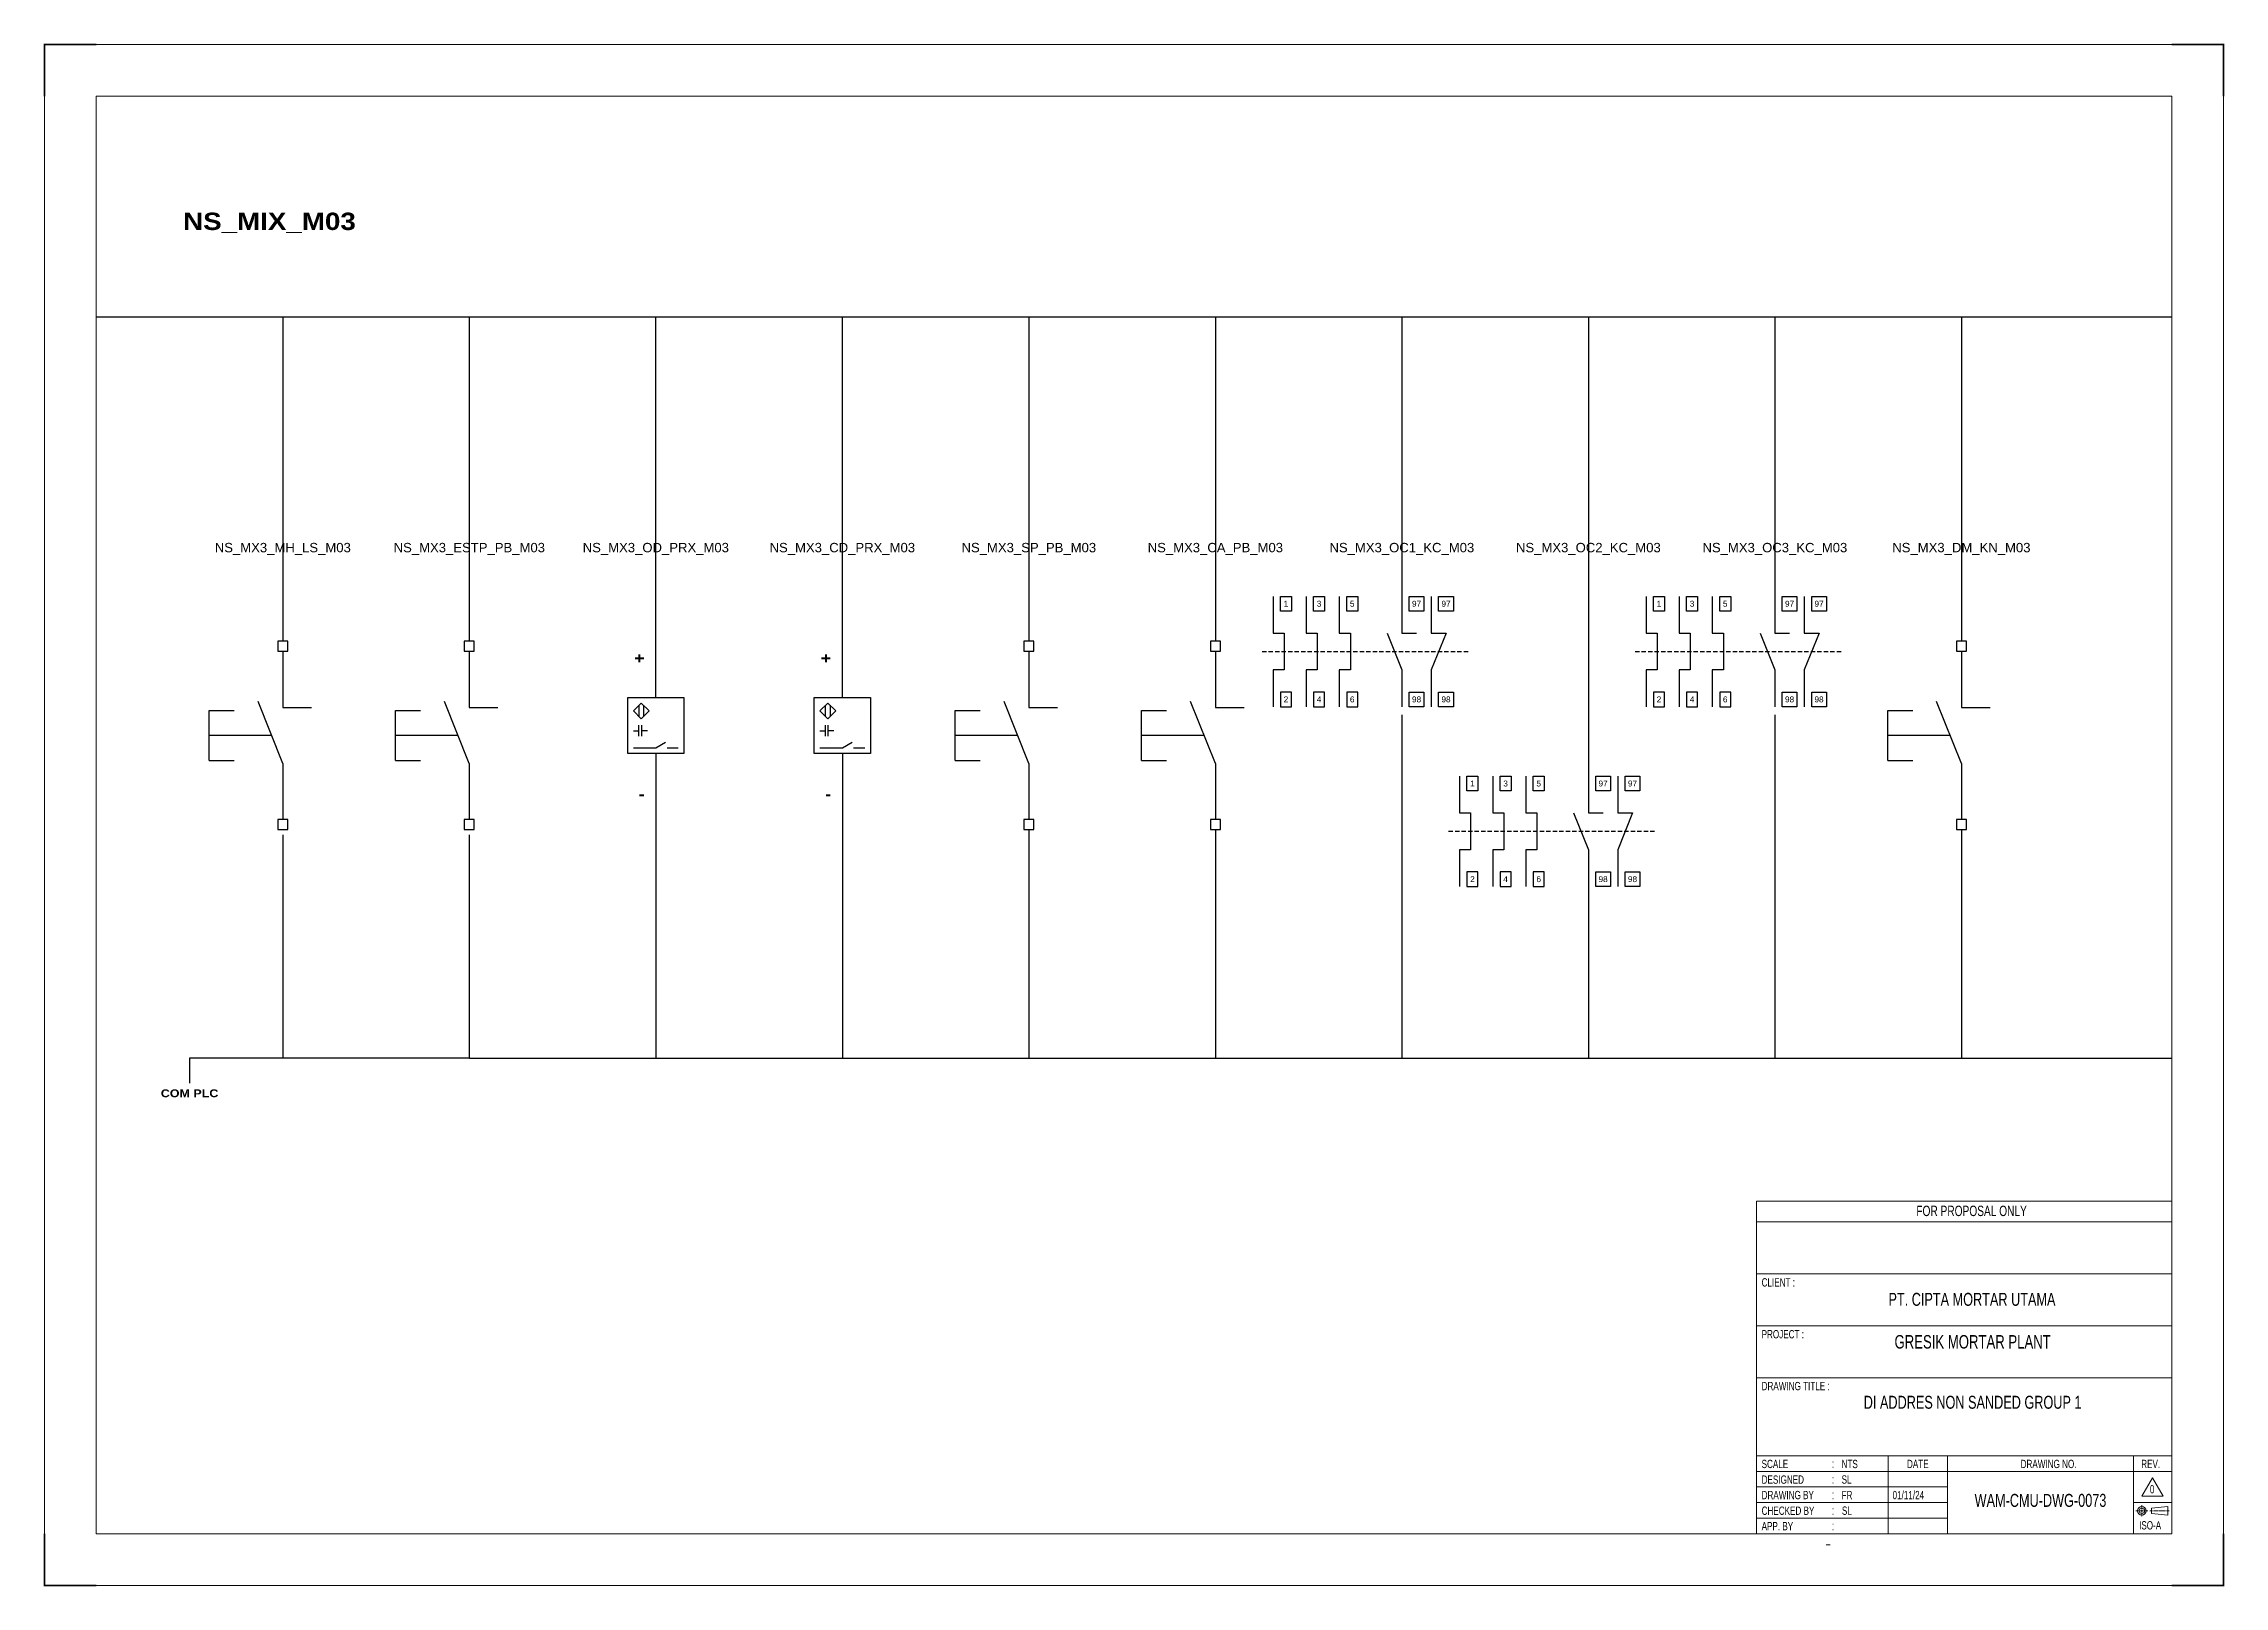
# Model space of a CAD drawing. Header units: centimetres. Extents: x 17259 to 54652, y 10858 to 53453.
# Drawn here: x 32814 to 39097, y 34615 to 39059 of the extents above; entities that cross this region are included whole.
import ezdxf
from ezdxf.enums import TextEntityAlignment as Align

# ---------------------------------------------------------------- set-up
doc = ezdxf.new("R2010")
doc.units = ezdxf.units.CM
doc.header["$MEASUREMENT"] = 0
doc.linetypes.add('CENTER', pattern=[2, 1.25, -0.25, 0.25, -0.25])
doc.linetypes.add('HIDDEN', pattern=[0.375, 0.25, -0.125])
for name, color, linetype in [('1', 7, 'Continuous'), ('Etiket-Line-L', 7, 'Continuous'), ('EtIket-Line-S', 2, 'Continuous'), ('Etiket-Text-List0', 2, 'Continuous'), ('Etiket-Text-List1', 3, 'Continuous'), ('Etiket-Text-List2', 1, 'Continuous')]:
    doc.layers.add(name, color=color, linetype=linetype)
for name, color, linetype, lineweight in [('Center_line', 2, 'CENTER', 5), ('Etiket', 7, 'Continuous', 5), ('Object', 4, 'Continuous', 25)]:
    doc.layers.add(name, color=color, linetype=linetype, lineweight=lineweight)
doc.styles.add('Bold', font='ariblk.ttf', dxfattribs={"height": 25.4})
doc.styles.add('DIM', font='romans', dxfattribs={"height": 6.096})
doc.styles.get("Standard").update_dxf_attribs({"font": 'arial.ttf'})

msp = doc.modelspace()

# ---------------------------------------------------------------- texts
at = {"ltscale": 500, "style": 'Bold'}
msp.add_text('NS_MIX_M03', height=50, dxfattribs=at).set_placement((33216, 38522.5))
at = {"ltscale": 50}
for s, p in [('NS_MX3_MH_LS_M03', (33503.3, 37607.7)), ('NS_MX3_ESTP_PB_M03', (34040.6, 37607.7)), ('NS_MX3_OD_PRX_M03', (34577.9, 37607.7)), ('NS_MX3_CD_PRX_M03', (35115.2, 37607.7)), ('NS_MX3_SP_PB_M03', (35652.5, 37607.7)), ('NS_MX3_CA_PB_M03', (36189.8, 37607.7)), ('NS_MX3_OC1_KC_M03', (36727.1, 37607.7)), ('NS_MX3_OC2_KC_M03', (37264.4, 37607.7)), ('NS_MX3_OC3_KC_M03', (37801.7, 37607.7)), ('NS_MX3_DM_KN_M03', (38339, 37607.7))]:
    msp.add_text(s, height=27, dxfattribs=at).set_placement(p, align=Align.MIDDLE_CENTER)
at = {"ltscale": 500}
for s, height, p in [('1', 17, (36393.2, 37445.9)), ('3', 17, (36488.6, 37445.9)), ('5', 17, (36584, 37445.9)), ('97', 16.96, (36769.5, 37445.9)), ('97', 16.96, (36854.3, 37445.9)), ('1', 17, (37467.8, 37445.9)), ('3', 17, (37563.2, 37445.9)), ('5', 17, (37658.6, 37445.9)), ('97', 16.96, (37844.1, 37445.9)), ('97', 16.96, (37928.9, 37445.9)), ('2', 17, (36393.2, 37170.4)), ('4', 17, (36488.6, 37170.4)), ('6', 17, (36584, 37170.4)), ('98', 16.96, (36769.5, 37170.4)), ('98', 16.96, (36854.3, 37170.4)), ('2', 17, (37467.8, 37170.4)), ('4', 17, (37563.2, 37170.4)), ('6', 17, (37658.6, 37170.4)), ('98', 16.96, (37844.1, 37170.4)), ('98', 16.96, (37928.9, 37170.4)), ('1', 17, (36930.5, 36928.1)), ('3', 17, (37025.9, 36928.1)), ('5', 17, (37121.3, 36928.1)), ('97', 16.96, (37306.8, 36928.1)), ('97', 16.96, (37391.6, 36928.1)), ('2', 17, (36930.5, 36652.6)), ('4', 17, (37025.9, 36652.6)), ('6', 17, (37121.3, 36652.6)), ('98', 16.96, (37306.8, 36652.6)), ('98', 16.96, (37391.6, 36652.6))]:
    msp.add_text(s, height=height, dxfattribs=at).set_placement(p, align=Align.MIDDLE_CENTER)
at = {"ltscale": 500, "style": 'Bold'}
for p in [(34545.6, 37305.4), (35082.9, 37305.4)]:
    msp.add_text('+', height=32.3, dxfattribs=at).set_placement(p, align=Align.TOP_RIGHT)
for p in [(34545.6, 36872.5), (35082.9, 36872.5)]:
    msp.add_text('-', height=32.3, dxfattribs=at).set_placement(p, align=Align.BOTTOM_RIGHT)
at = {"ltscale": 50, "style": 'Bold'}
msp.add_text('COM PLC', height=22.5, dxfattribs=at).set_placement((33234.7, 36047), align=Align.TOP_CENTER)

# ---------------------------------------------------------------- blocks, each defined once
blk = doc.blocks.new('x5 Out Line')
at = {"const_width": 0.3}
for points in [[(9.65, 286.71), (0, 286.71), (0, 277.06)], [(405.45, 277.06), (405.45, 286.71), (395.8, 286.71)], [(0, 9.65), (0, 0), (9.65, 0)], [(405.45, 9.65), (405.45, 0), (395.8, 0)]]:
    blk.add_lwpolyline(points, dxfattribs=at)
at = {"lineweight": 15}
blk.add_lwpolyline([(395.8, 9.65), (395.8, 277.06), (9.65, 277.06), (9.65, 9.65)], close=True, dxfattribs=at)
at = {"layer": 'EtIket-Line-S', "lineweight": 9, "ltscale": 0.5}
blk.add_lwpolyline([(0, 0), (405.45, 0), (405.45, 286.71), (0, 286.71)], close=True, dxfattribs=at)
blk = doc.blocks.new('A$C6CDB76E5')
at = {"lineweight": 15}
for p, q in [((-196.2, 0), (-196.2, 157.1)), ((-196.2, 157.1), (0, 157.1)), ((0, 0), (0, 157.1)), ((-196.2, 147.3), (0, 147.3)), ((-196.2, 122.8), (0, 122.8)), ((-196.2, 98.2), (0, 98.2)), ((-196.2, 73.7), (0, 73.7)), ((-196.2, 36.8), (0, 36.8)), ((-134, 0), (-134, 36.8)), ((-105.9, 0), (-105.9, 36.8)), ((-18.1, 0), (-18.1, 36.8)), ((-196.2, 29.4), (0, 29.4)), ((-196.2, 22.1), (-105.9, 22.1)), ((-196.2, 14.7), (-105.9, 14.7)), ((-18.1, 14.7), (0, 14.7)), ((-196.2, 7.4), (-105.9, 7.4))]:
    blk.add_line(p, q, dxfattribs=at)
at = {"layer": 'Center_line', "lineweight": 13}
for p, q in [((-16.9, 10.8), (-11.3, 10.8)), ((-14.1, 13.5), (-14.1, 8)), ((-10.3, 10.8), (-1.2, 10.8))]:
    blk.add_line(p, q, dxfattribs=at)
at = {"layer": 'Etiket-Line-L', "lineweight": 15}
for p, q in [((0, 0), (0, 122.6)), ((-196.2, 0), (0, 0))]:
    blk.add_line(p, q, dxfattribs=at)
blk.add_lwpolyline([(-9, 26.4), (-4, 17.7), (-14.1, 17.7)], close=True, dxfattribs=at)
at = {"layer": 'Object', "lineweight": 15}
blk.add_lwpolyline([(-9.5, 9.5), (-1.9, 8.7), (-1.9, 12.8), (-9.5, 12)], close=True, dxfattribs=at)
for radius in [2.03, 1.27]:
    blk.add_circle((-14.1, 10.8), radius, dxfattribs=at)
at = {"layer": '1', "color": 3, "lineweight": 9, "width": 0.7}
blk.add_text('ISO-A', height=3.91, dxfattribs=at).set_placement((-15.4, 2))
at = {"layer": 'Etiket-Text-List0', "lineweight": 13, "width": 0.7}
for s, height, p in [('CLIENT :', 3.92, (-193.8, 116.8)), ('PROJECT :', 3.92, (-193.8, 92.3)), ('DRAWING TITLE :', 3.923, (-193.8, 67.8)), ('SCALE', 3.92, (-193.8, 31)), (':', 4.17, (-160.6, 31)), ('DATE', 3.92, (-125.1, 31)), ('DRAWING NO.', 3.923, (-71.4, 31)), ('REV.', 3.92, (-14.4, 31)), ('DESIGNED', 3.92, (-193.8, 23.6)), (':', 4.17, (-160.6, 23.6)), ('CHECKED BY ', 3.923, (-193.8, 8.9)), ('DRAWING BY', 3.92, (-193.8, 16.3)), (':', 4.17, (-160.6, 16.3)), (':', 4.17, (-160.6, 8.9)), ('APP. BY ', 3.92, (-193.8, 1.6)), (':', 4.17, (-160.6, 1.6))]:
    blk.add_text(s, height=height, dxfattribs=at).set_placement(p)
at = {"layer": 'Etiket-Text-List1', "lineweight": 9, "width": 0.7}
for tag, p in [('1:XXXX', (-156, 31)), ('EN', (-156, 23.6)), ('DD/MM/YY', (-131.3, 23.6)), ('1', (-10.3, 19.1)), ('EN', (-156, 16.3)), ('EN', (-155.8, 8.9)), ('DD/MM/YY', (-131.3, 16.3)), ('DD/MM/YY', (-131.3, 8.9)), ('EN', (-155.7, 1.6)), ('DD/MM/YY', (-131.3, 1.6))]:
    blk.add_attdef(tag, p, '', height=3.92, dxfattribs=at)
at = {"layer": 'Etiket-Text-List2', "lineweight": 13, "width": 0.7}
for tag, height, p in [('FOR FABRICATION', 4.9, (-94.6, 150.1)), ('CLIENT_NAME', 6.13, (-94.1, 107.7)), ('PROJECT_1', 4.9, (-94.1, 87.5)), ('PROJECT_2', 4.9, (-94.1, 79.2)), ('DRAWING_TITLE1', 6.13, (-94.1, 59)), ('DRAWING_TITLE2', 6.13, (-94.1, 49.9)), ('DRAWING_TITLE3', 6.13, (-94.1, 40.1)), ('LDP-X-XXX-AR-01', 6.13, (-62, 12.7))]:
    blk.add_attdef(tag, text='', height=height, dxfattribs=at).set_placement(p, align=Align.CENTER)

# ---------------------------------------------------------------- linework, layer by layer
at = {"color": 146, "ltscale": 50, "true_color": 0x105689}
for p, q in [((32966, 38272.5), (33503.3, 38272.5)), ((33503.3, 38272.5), (33503.3, 37337.7)), ((33503.3, 38272.5), (34040.6, 38272.5)), ((34040.6, 38272.5), (34040.6, 37337.7)), ((34040.6, 38272.5), (34577.9, 38272.5)), ((34577.9, 37337.7), (34577.9, 38272.5)), ((34577.9, 38272.5), (35115.2, 38272.5)), ((35115.2, 37337.7), (35115.2, 38272.5)), ((35115.2, 38272.5), (35652.5, 38272.5)), ((35652.5, 38272.5), (35652.5, 37337.7)), ((35652.5, 38272.5), (36189.8, 38272.5)), ((36189.8, 38272.5), (36189.8, 37337.7)), ((36189.8, 38272.5), (36727.1, 38272.5)), ((36727.1, 38272.5), (36727.1, 37467.1)), ((36727.1, 38272.5), (37264.4, 38272.5)), ((37264.4, 38272.5), (37264.4, 36949.3)), ((37264.4, 38272.5), (38944.9, 38272.5)), ((37801.7, 38272.5), (37801.7, 37467.1)), ((38339, 38272.5), (38339, 37337.7)), ((36727.1, 37125.8), (36727.1, 36137)), ((37801.7, 37125.8), (37801.7, 36137)), ((34577.9, 36853.1), (34577.9, 36137)), ((35115.2, 36853.1), (35115.2, 36137)), ((33503.3, 36780.1), (33503.3, 36137)), ((34040.6, 36780.1), (34040.6, 36137)), ((35652.5, 36795.5), (35652.5, 36137)), ((36189.8, 36795.5), (36189.8, 36137)), ((38339, 36795.5), (38339, 36137)), ((37264.4, 36631.4), (37264.4, 36137)), ((34041.5, 36137), (33234.7, 36137)), ((33234.7, 36137), (33234.7, 36065)), ((34041.5, 36137), (35117, 36137)), ((35117, 36137), (35117, 36137)), ((35117, 36137), (38944.9, 36137))]:
    msp.add_line(p, q, dxfattribs=at)
at = {"ltscale": 50}
for p, q in [((36727.1, 37467.1), (36727.1, 37361.1)), ((36811.9, 37467.1), (36811.9, 37361.1)), ((37801.7, 37467.1), (37801.7, 37361.1)), ((37886.5, 37467.1), (37886.5, 37361.1)), ((34577.9, 37176.2), (34577.9, 37337.7)), ((35115.2, 37176.2), (35115.2, 37337.7)), ((33503.3, 37308.9), (33503.3, 37147.4)), ((34040.6, 37308.9), (34040.6, 37147.4)), ((35652.5, 37308.9), (35652.5, 37147.4)), ((36189.8, 37308.9), (36189.8, 37147.4)), ((36727.1, 37255.2), (36727.1, 37149.2)), ((36811.9, 37255.2), (36811.9, 37149.2)), ((37801.7, 37255.2), (37801.7, 37149.2)), ((37886.5, 37255.2), (37886.5, 37149.2)), ((38339, 37308.9), (38339, 37147.4)), ((34513.3, 37080.1), (34529.4, 37080.1)), ((34553.7, 37080.1), (34537.5, 37080.1)), ((35050.6, 37080.1), (35066.7, 37080.1)), ((35091, 37080.1), (35074.8, 37080.1)), ((34577.9, 37014.7), (34577.9, 36853.1)), ((34610.2, 37030.8), (34642.5, 37030.8)), ((35115.2, 37014.7), (35115.2, 36853.1)), ((35147.5, 37030.8), (35179.8, 37030.8)), ((33503.3, 36985.9), (33503.3, 36824.3)), ((34040.6, 36985.9), (34040.6, 36824.3)), ((35652.5, 36985.9), (35652.5, 36824.3)), ((36189.8, 36985.9), (36189.8, 36824.3)), ((37264.4, 36949.3), (37264.4, 36843.4)), ((37349.2, 36949.3), (37349.2, 36843.4)), ((38339, 36985.9), (38339, 36824.3)), ((37264.4, 36737.4), (37264.4, 36631.4)), ((37349.2, 36737.4), (37349.2, 36631.4))]:
    msp.add_line(p, q, dxfattribs=at)
at = {"linetype": 'HIDDEN', "ltscale": 50}
for p, q in [((36324.3, 37308.1), (36917.9, 37308.1)), ((37398.9, 37308.1), (37992.5, 37308.1)), ((36861.6, 36790.4), (37455.2, 36790.4))]:
    msp.add_line(p, q, dxfattribs=at)
at = {"ltscale": 500}
for p, q in [((33291, 36994.6), (33291, 37138.6)), ((33291, 37138.6), (33363, 37138.6)), ((33503.3, 36985.9), (33432, 37164.1)), ((33503.3, 37147.4), (33585.9, 37147.4)), ((33828.3, 36994.6), (33828.3, 37138.6)), ((33828.3, 37138.6), (33900.3, 37138.6)), ((34040.6, 36985.9), (33969.3, 37164.1)), ((34040.6, 37147.4), (34123.2, 37147.4)), ((35440.2, 36994.6), (35440.2, 37138.6)), ((35440.2, 37138.6), (35512.2, 37138.6)), ((35652.5, 36985.9), (35581.2, 37164.1)), ((35652.5, 37147.4), (35735.1, 37147.4)), ((35977.5, 36994.6), (35977.5, 37138.6)), ((35977.5, 37138.6), (36049.5, 37138.6)), ((36189.8, 36985.9), (36118.5, 37164.1)), ((36189.8, 37147.4), (36272.4, 37147.4)), ((38126.7, 36994.6), (38126.7, 37138.6)), ((38126.7, 37138.6), (38198.7, 37138.6)), ((38339, 36985.9), (38267.7, 37164.1)), ((38339, 37147.4), (38421.6, 37147.4)), ((33471, 37066.6), (33291, 37066.6)), ((34008.3, 37066.6), (33828.3, 37066.6)), ((35620.2, 37066.6), (35440.2, 37066.6)), ((36157.5, 37066.6), (35977.5, 37066.6)), ((38306.7, 37066.6), (38126.7, 37066.6)), ((33291, 36994.6), (33363, 36994.6)), ((33828.3, 36994.6), (33900.3, 36994.6)), ((35440.2, 36994.6), (35512.2, 36994.6)), ((35977.5, 36994.6), (36049.5, 36994.6)), ((38126.7, 36994.6), (38198.7, 36994.6))]:
    msp.add_line(p, q, dxfattribs=at)
at = {"color": 1, "ltscale": 50}
for points in [[(36356.1, 37467.1), (36356.1, 37361.1), (36387.9, 37361.1), (36387.9, 37255.2), (36356.1, 37255.2), (36356.1, 37149.2)], [(36451.5, 37467.1), (36451.5, 37361.1), (36483.3, 37361.1), (36483.3, 37255.2), (36451.5, 37255.2), (36451.5, 37149.2)], [(36546.9, 37467.1), (36546.9, 37361.1), (36578.7, 37361.1), (36578.7, 37255.2), (36546.9, 37255.2), (36546.9, 37149.2)], [(37430.7, 37467.1), (37430.7, 37361.1), (37462.5, 37361.1), (37462.5, 37255.2), (37430.7, 37255.2), (37430.7, 37149.2)], [(37526.1, 37467.1), (37526.1, 37361.1), (37557.9, 37361.1), (37557.9, 37255.2), (37526.1, 37255.2), (37526.1, 37149.2)], [(37621.5, 37467.1), (37621.5, 37361.1), (37653.3, 37361.1), (37653.3, 37255.2), (37621.5, 37255.2), (37621.5, 37149.2)], [(36893.4, 36949.3), (36893.4, 36843.4), (36925.2, 36843.4), (36925.2, 36737.4), (36893.4, 36737.4), (36893.4, 36631.4)], [(36988.8, 36949.3), (36988.8, 36843.4), (37020.6, 36843.4), (37020.6, 36737.4), (36988.8, 36737.4), (36988.8, 36631.4)], [(37084.2, 36949.3), (37084.2, 36843.4), (37116, 36843.4), (37116, 36737.4), (37084.2, 36737.4), (37084.2, 36631.4)]]:
    msp.add_lwpolyline(points, dxfattribs=at)
at = {"ltscale": 50}
for points in [[(36377.3, 37467.1), (36409.1, 37467.1), (36409.1, 37424.7), (36377.3, 37424.7)], [(36472.7, 37467.1), (36504.5, 37467.1), (36504.5, 37424.7), (36472.7, 37424.7)], [(36568.1, 37467.1), (36599.9, 37467.1), (36599.9, 37424.7), (36568.1, 37424.7)], [(36748.3, 37467.1), (36790.7, 37467.1), (36790.7, 37424.7), (36748.3, 37424.7)], [(36833.1, 37467.1), (36875.5, 37467.1), (36875.5, 37424.7), (36833.1, 37424.7)], [(37451.9, 37467.1), (37483.7, 37467.1), (37483.7, 37424.7), (37451.9, 37424.7)], [(37547.3, 37467.1), (37579.1, 37467.1), (37579.1, 37424.7), (37547.3, 37424.7)], [(37642.7, 37467.1), (37674.5, 37467.1), (37674.5, 37424.7), (37642.7, 37424.7)], [(37822.9, 37467.1), (37865.3, 37467.1), (37865.3, 37424.7), (37822.9, 37424.7)], [(37907.7, 37467.1), (37950.1, 37467.1), (37950.1, 37424.7), (37907.7, 37424.7)], [(34497.1, 37176.2), (34658.7, 37176.2), (34658.7, 37014.7), (34497.1, 37014.7)], [(34536.1, 37114.4), (34513.3, 37137.2), (34536.1, 37160), (34559, 37137.2)], [(35034.4, 37176.2), (35196, 37176.2), (35196, 37014.7), (35034.4, 37014.7)], [(35073.4, 37114.4), (35050.6, 37137.2), (35073.4, 37160), (35096.3, 37137.2)], [(36377.3, 37149.2), (36409.1, 37149.2), (36409.1, 37191.6), (36377.3, 37191.6)], [(36472.7, 37149.2), (36504.5, 37149.2), (36504.5, 37191.6), (36472.7, 37191.6)], [(36568.1, 37149.2), (36599.9, 37149.2), (36599.9, 37191.6), (36568.1, 37191.6)], [(36748.3, 37191.6), (36790.7, 37191.6), (36790.7, 37149.2), (36748.3, 37149.2)], [(36833.1, 37191.6), (36875.5, 37191.6), (36875.5, 37149.2), (36833.1, 37149.2)], [(37451.9, 37149.2), (37483.7, 37149.2), (37483.7, 37191.6), (37451.9, 37191.6)], [(37547.3, 37149.2), (37579.1, 37149.2), (37579.1, 37191.6), (37547.3, 37191.6)], [(37642.7, 37149.2), (37674.5, 37149.2), (37674.5, 37191.6), (37642.7, 37191.6)], [(37822.9, 37191.6), (37865.3, 37191.6), (37865.3, 37149.2), (37822.9, 37149.2)], [(37907.7, 37191.6), (37950.1, 37191.6), (37950.1, 37149.2), (37907.7, 37149.2)], [(36914.6, 36949.3), (36946.4, 36949.3), (36946.4, 36906.9), (36914.6, 36906.9)], [(37010, 36949.3), (37041.8, 36949.3), (37041.8, 36906.9), (37010, 36906.9)], [(37105.4, 36949.3), (37137.2, 36949.3), (37137.2, 36906.9), (37105.4, 36906.9)], [(37285.6, 36949.3), (37328, 36949.3), (37328, 36906.9), (37285.6, 36906.9)], [(37370.4, 36949.3), (37412.8, 36949.3), (37412.8, 36906.9), (37370.4, 36906.9)], [(36914.6, 36631.4), (36946.4, 36631.4), (36946.4, 36673.8), (36914.6, 36673.8)], [(37010, 36631.4), (37041.8, 36631.4), (37041.8, 36673.8), (37010, 36673.8)], [(37105.4, 36631.4), (37137.2, 36631.4), (37137.2, 36673.8), (37105.4, 36673.8)], [(37285.6, 36673.8), (37328, 36673.8), (37328, 36631.4), (37285.6, 36631.4)], [(37370.4, 36673.8), (37412.8, 36673.8), (37412.8, 36631.4), (37370.4, 36631.4)]]:
    msp.add_lwpolyline(points, close=True, dxfattribs=at)
at = {"ltscale": 500}
for points in [[(33488.9, 37308.9), (33517.7, 37308.9), (33517.7, 37337.7), (33488.9, 37337.7)], [(34026.2, 37308.9), (34055, 37308.9), (34055, 37337.7), (34026.2, 37337.7)], [(35638.1, 37308.9), (35666.9, 37308.9), (35666.9, 37337.7), (35638.1, 37337.7)], [(36175.4, 37308.9), (36204.2, 37308.9), (36204.2, 37337.7), (36175.4, 37337.7)], [(38324.6, 37308.9), (38353.4, 37308.9), (38353.4, 37337.7), (38324.6, 37337.7)], [(33488.9, 36795.5), (33517.7, 36795.5), (33517.7, 36824.3), (33488.9, 36824.3)], [(34026.2, 36795.5), (34055, 36795.5), (34055, 36824.3), (34026.2, 36824.3)], [(35638.1, 36795.5), (35666.9, 36795.5), (35666.9, 36824.3), (35638.1, 36824.3)], [(36175.4, 36795.5), (36204.2, 36795.5), (36204.2, 36824.3), (36175.4, 36824.3)], [(38324.6, 36795.5), (38353.4, 36795.5), (38353.4, 36824.3), (38324.6, 36824.3)]]:
    msp.add_lwpolyline(points, close=True, dxfattribs=at)
at = {"ltscale": 50}
for points in [[(36684.7, 37361.1), (36727.1, 37255.2)], [(36727.1, 37361.1), (36769.5, 37361.1)], [(36811.9, 37361.1), (36854.3, 37361.1), (36811.9, 37255.2)], [(37759.3, 37361.1), (37801.7, 37255.2)], [(37801.7, 37361.1), (37844.1, 37361.1)], [(37886.5, 37361.1), (37928.9, 37361.1), (37886.5, 37255.2)], [(34529.7, 37120.8), (34529.7, 37153.6)], [(34542.6, 37153.6), (34542.6, 37120.8)], [(35067, 37120.8), (35067, 37153.6)], [(35079.9, 37153.6), (35079.9, 37120.8)], [(34529.4, 37064), (34529.4, 37080.1), (34529.4, 37096.3)], [(34537.5, 37064), (34537.5, 37080.1), (34537.5, 37096.3)], [(35066.7, 37064), (35066.7, 37080.1), (35066.7, 37096.3)], [(35074.8, 37064), (35074.8, 37080.1), (35074.8, 37096.3)], [(34513.3, 37030.8), (34577.9, 37030.8), (34605.9, 37047)], [(35050.6, 37030.8), (35115.2, 37030.8), (35143.2, 37047)], [(37222, 36843.4), (37264.4, 36737.4)], [(37264.4, 36843.4), (37306.8, 36843.4)], [(37349.2, 36843.4), (37391.6, 36843.4), (37349.2, 36737.4)]]:
    msp.add_lwpolyline(points, dxfattribs=at)

# ---------------------------------------------------------------- block references
at = {"layer": 'Etiket', "lineweight": 0}
ref = msp.add_blockref('A$C6CDB76E5', (38944.9, 34767.2), dxfattribs=dict(at, xscale=6.095870930054101, yscale=6.095870930054101, zscale=6.095870930054101))
ref.add_attrib('FOR FABRICATION', 'FOR PROPOSAL ONLY', dxfattribs={"layer": 'Etiket-Text-List2', "lineweight": 13, "height": 29.894, "width": 0.7}).set_placement((38368.4, 35682.1), align=Align.CENTER)
ref.add_attrib('CLIENT_NAME', 'PT. CIPTA MORTAR UTAMA', dxfattribs={"layer": 'Etiket-Text-List2', "lineweight": 13, "height": 37.368, "width": 0.7}).set_placement((38369.5, 35423.6), align=Align.CENTER)
ref.add_attrib('PROJECT_1', 'GRESIK MORTAR PLANT', dxfattribs={"layer": 'Etiket-Text-List2', "lineweight": 13, "height": 38.709, "width": 0.7}).set_placement((38371.4, 35300.6), align=Align.CENTER)
ref.add_attrib('DRAWING_TITLE1', 'DI ADDRES NON SANDED GROUP 1', dxfattribs={"layer": 'Etiket-Text-List2', "lineweight": 13, "height": 37.368, "width": 0.7}).set_placement((38371.4, 35127.1), align=Align.CENTER)
ref.add_attrib('1:XXXX', 'NTS', (37993.9, 34956.1), dxfattribs={"layer": 'Etiket-Text-List1', "lineweight": 13, "height": 23.92, "width": 0.7})
ref.add_attrib('EN', 'SL', (37993.9, 34911.3), dxfattribs={"layer": 'Etiket-Text-List1', "lineweight": 13, "height": 23.92, "width": 0.7})
ref.add_attrib('EN', 'FR', (37993.9, 34866.5), dxfattribs={"layer": 'Etiket-Text-List1', "lineweight": 13, "height": 23.92, "width": 0.7})
ref.add_attrib('DD/MM/YY', '01/11/24', (38140.7, 34866.5), dxfattribs={"layer": 'Etiket-Text-List1', "lineweight": 13, "height": 23.92, "width": 0.7})
ref.add_attrib('EN', 'SL', (37994.8, 34821.6), dxfattribs={"layer": 'Etiket-Text-List1', "lineweight": 13, "height": 23.92, "width": 0.7})
ref.add_attrib('LDP-X-XXX-AR-01', 'WAM-CMU-DWG-0073', dxfattribs={"layer": 'Etiket-Text-List2', "lineweight": 15, "height": 37.368, "width": 0.7}).set_placement((38566.9, 34844.5), align=Align.CENTER)
ref.add_attrib('1', '0', (38882, 34883.3), dxfattribs={"layer": 'Etiket-Text-List1', "lineweight": 13, "height": 23.9, "width": 0.7})
at = {"layer": 'Etiket-Line-L', "lineweight": 0}
ref = msp.add_blockref('x5 Out Line', (32816.5, 34617.7), dxfattribs=dict(at, xscale=15.48351216233742, yscale=15.48351216233742, zscale=15.48351216233742))
ref.add_attrib('FILE_NAME', '-', (37946.7, 34725.7), dxfattribs={"layer": 'Etiket-Text-List1', "lineweight": 13, "height": 21.7, "style": 'DIM', "width": 0.7})

msp.set_redraw_order([(e.dxf.handle, doc.entitydb.next_handle()) for e in msp.query("TEXT MTEXT ATTDEF DIMENSION ARC_DIMENSION")])  # texts and dimensions are drawn at this point

doc.saveas('drawing.dxf')
